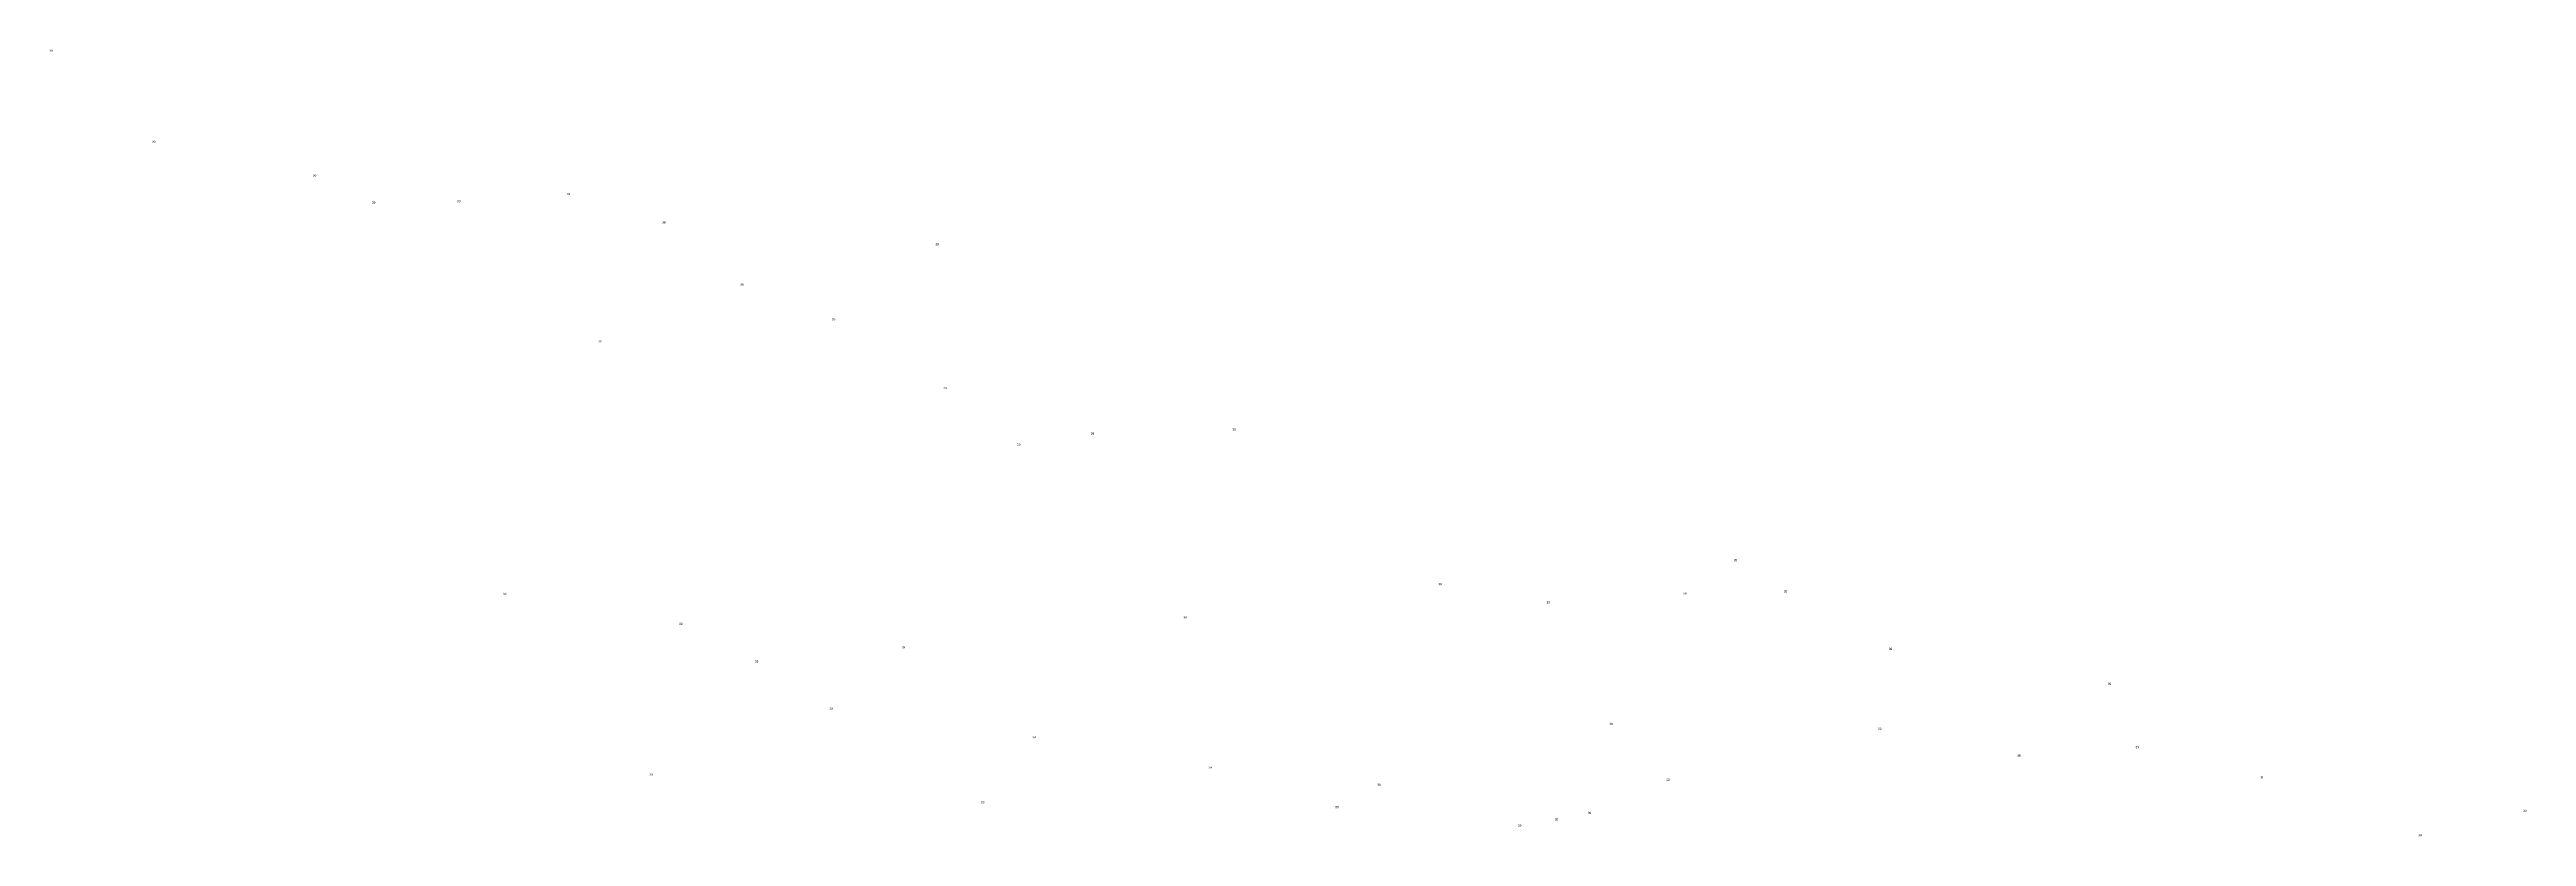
# Model space of a CAD drawing. Extents: x 538696 to 554460, y 1851264 to 1863934.
# Drawn here: x 538821 to 539921, y 1851264 to 1851613 of the extents above; entities that cross this region are included whole.
import ezdxf

# ---------------------------------------------------------------- set-up
doc = ezdxf.new("R2010")
doc.units = 0
doc.layers.add('Level 20', color=7, linetype='Continuous')

msp = doc.modelspace()

# ---------------------------------------------------------------- texts
at = {"layer": 'Level 20'}
for p in [(538821.2, 1851612), (538866.7, 1851571.6), (538938.2, 1851556.5), (538964.4, 1851544.6), (539002.2, 1851545.2), (539050.9, 1851548.4), (539093.3, 1851535.8), (539214.7, 1851526.1), (539128, 1851508.1), (539168.7, 1851492.8), (539064.9, 1851483), (539218.3, 1851462.3), (539250.9, 1851437.2), (539283.7, 1851442.1), (539346.6, 1851443.9), (539569.3, 1851385.9), (539022.6, 1851370.9), (539438.1, 1851375.3), (539546.7, 1851371.2), (539591.5, 1851372), (539100.8, 1851357.6), (539324.9, 1851360.4), (539486.1, 1851367.1), (539199.7, 1851347.2), (539638.1, 1851346.5), (539134.5, 1851340.9), (539735.4, 1851331), (539167.7, 1851320.1), (539514, 1851313.2), (539257.7, 1851307.4), (539633.3, 1851311), (539747.7, 1851302.9), (539336, 1851293.8), (539695.1, 1851299.1), (539087.6, 1851290.7), (539411, 1851286.2), (539539.3, 1851288.4), (539802.9, 1851289.5), (539234.9, 1851278.5), (539392.2, 1851276.3), (539489.8, 1851270.8), (539504.4, 1851273.7), (539919.9, 1851274.6), (539473.4, 1851268.1), (539873.3, 1851263.8)]:
    msp.add_text('39', height=1, dxfattribs=at).set_placement(p)

doc.saveas('drawing.dxf')
